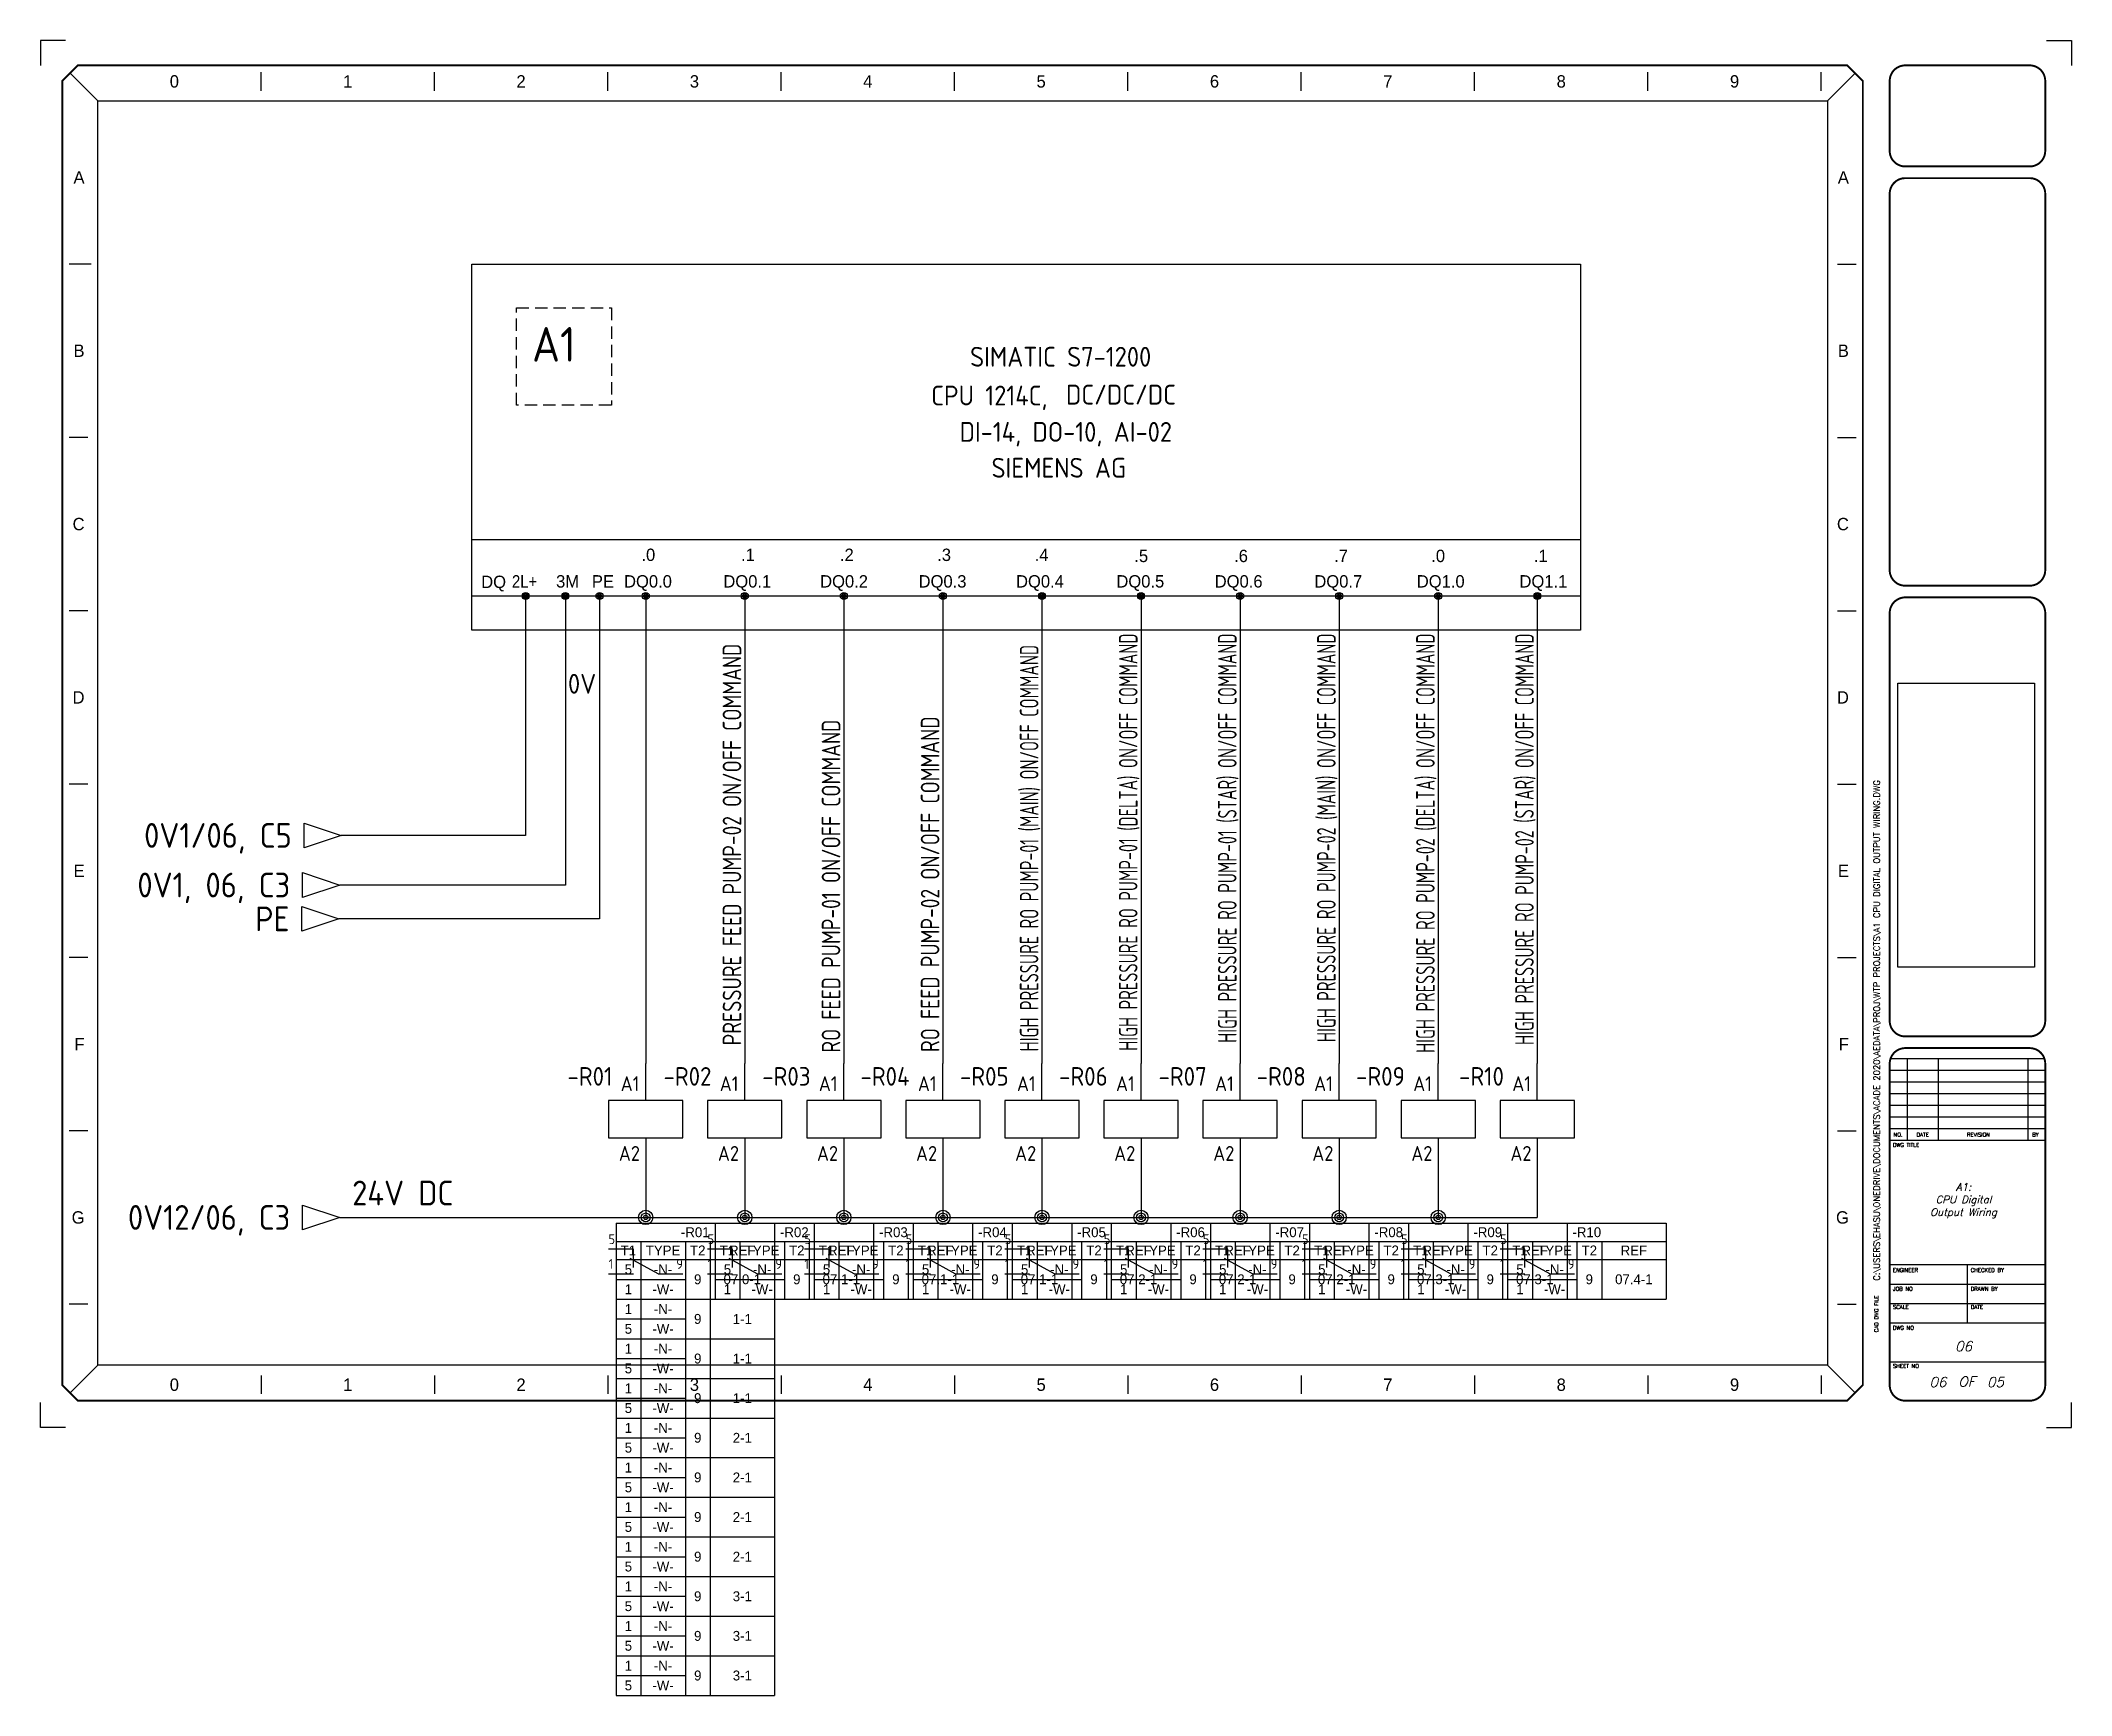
# Model space of a CAD drawing. Extents: x 5 to 415, y -49 to 285.
import ezdxf
from ezdxf.enums import TextEntityAlignment as Align

# ---------------------------------------------------------------- set-up
doc = ezdxf.new("R2010")
doc.units = 0
doc.header["$LTSCALE"] = 10
doc.linetypes.add('NASCOSTA', pattern=[0.375, 0.25, -0.125])
for name, color, linetype in [('DESC', 7, 'Continuous'), ('LOC', 4, 'Continuous'), ('MISC', 4, 'Continuous'), ('SYMS', 7, 'Continuous'), ('TAGS', 4, 'Continuous'), ('TERMS', 3, 'Continuous'), ('TITLE', 7, 'Continuous'), ('Title blocks', 7, 'Continuous'), ('WIRES', 7, 'Continuous'), ('XREF', 7, 'Continuous')]:
    doc.layers.add(name, color=color, linetype=linetype)
doc.styles.add('ITALIC', font='ITALIC')
doc.styles.add('SIMPLEX', font='simplex')
doc.styles.add('WD_IEC', font='ISOCP2.shx', dxfattribs={"width": 0.9, "height": 4})
picture_1 = doc.add_image_def('image1.png', size_in_pixel=(1229, 592))

# ---------------------------------------------------------------- blocks, each defined once
blk = doc.blocks.new('WTP Template Block')
for p, q in [((5.96, 273.43), (11.53, 267.86)), ((44.5, 269.89), (44.5, 273.64)), ((79.5, 269.89), (79.5, 273.64)), ((114.5, 269.89), (114.5, 273.64)), ((149.5, 269.89), (149.5, 273.64)), ((184.5, 269.89), (184.5, 273.64)), ((219.5, 269.89), (219.5, 273.64)), ((254.5, 269.89), (254.5, 273.64)), ((289.5, 269.89), (289.5, 273.64)), ((324.5, 269.89), (324.5, 273.64)), ((359.5, 269.89), (359.5, 273.64)), ((366.32, 273.43), (360.75, 267.86)), ((11.53, 267.86), (360.75, 267.86)), ((11.53, 12.53), (11.53, 267.86)), ((360.75, 267.86), (360.75, 12.53)), ((9.5, 234.89), (5.75, 234.89)), ((7.85, 234.89), (6.49, 234.89)), ((10.18, 234.89), (8.82, 234.89)), ((362.79, 234.89), (366.54, 234.89)), ((9.5, 199.89), (5.75, 199.89)), ((362.79, 199.89), (366.54, 199.89)), ((9.5, 164.89), (5.75, 164.89)), ((362.79, 164.89), (366.54, 164.89)), ((9.5, 129.89), (5.75, 129.89)), ((362.79, 129.89), (366.54, 129.89)), ((9.5, 94.89), (5.75, 94.89)), ((362.79, 94.89), (366.54, 94.89)), ((9.5, 59.89), (5.75, 59.89)), ((362.79, 59.89), (366.54, 59.89)), ((9.5, 24.89), (5.75, 24.89)), ((362.79, 24.89), (366.54, 24.89)), ((5.96, 6.96), (11.53, 12.53)), ((360.75, 12.53), (11.53, 12.53)), ((366.32, 6.96), (360.75, 12.53)), ((44.5, 10.5), (44.5, 6.75)), ((79.5, 10.5), (79.5, 6.75)), ((114.5, 10.5), (114.5, 6.75)), ((149.5, 10.5), (149.5, 6.75)), ((184.5, 10.5), (184.5, 6.75)), ((219.5, 10.5), (219.5, 6.75)), ((254.5, 10.5), (254.5, 6.75)), ((289.5, 10.5), (289.5, 6.75)), ((324.5, 10.5), (324.5, 6.75)), ((359.5, 10.5), (359.5, 6.75))]:
    blk.add_line(p, q)
at = {"layer": 'TITLE'}
for p, q in [((367.89, 271.86), (367.89, 254.33)), ((373.32, 74.49), (404.72, 74.49)), ((376.85, 74.49), (376.85, 58)), ((383.13, 74.49), (383.13, 58)), ((401.19, 74.49), (401.19, 58)), ((373.32, 72.13), (404.72, 72.13)), ((373.32, 69.78), (404.72, 69.78)), ((373.32, 67.42), (404.72, 67.42)), ((373.32, 65.06), (404.72, 65.06)), ((373.32, 62.71), (404.72, 62.71)), ((373.32, 60.35), (404.72, 60.35)), ((373.32, 58), (404.72, 58)), ((367.89, 8.53), (367.89, 32.81)), ((373.32, 32.87), (404.72, 32.87)), ((389.02, 21.1), (389.02, 32.87)), ((373.32, 28.95), (404.72, 28.95)), ((373.32, 25.02), (404.72, 25.02)), ((373.32, 21.1), (404.72, 21.1)), ((373.32, 13.24), (404.72, 13.24))]:
    blk.add_line(p, q, dxfattribs=at)
at = {"layer": 'TITLE', "const_width": 0.392}
blk.add_lwpolyline([(367.89, 8.53), (367.89, 271.86), (364.75, 275), (7.53, 275), (4.39, 271.86), (4.39, 8.53), (7.53, 5.39), (364.75, 5.39)], close=True, dxfattribs=at)
for points in [[(376.46, 275, 0.414214), (373.32, 271.86, 0.414214)], [(404.72, 271.86, 0.414214), (401.58, 275, 0.414214)], [(373.32, 257.73, 0.414214), (376.46, 254.59, 0.414214)], [(401.58, 254.59, 0.414214), (404.72, 257.73, 0.414214)], [(376.46, 252.23, 0.414214), (373.32, 249.09, 0.414214)], [(404.72, 249.09, 0.414214), (401.58, 252.23, 0.414214)], [(373.32, 173.08, 0.414214), (376.46, 169.94, 0.414214)], [(401.58, 169.94, 0.414214), (404.72, 173.08, 0.414214)], [(376.46, 167.58, 0.414214), (373.32, 164.44, 0.414214)], [(404.72, 164.44, 0.414214), (401.58, 167.58, 0.414214)], [(373.32, 82.08, 0.414214), (376.46, 78.94, 0.414214)], [(401.58, 78.94, 0.414214), (404.72, 82.08, 0.414214)], [(376.46, 76.58, 0.414214), (373.32, 73.44, 0.414214)], [(404.72, 73.44, 0.414214), (401.58, 76.58, 0.414214)], [(373.32, 8.53, 0.414214), (376.46, 5.39, 0.414214)], [(401.58, 5.39, 0.414214), (404.72, 8.53, 0.414214)]]:
    blk.add_lwpolyline(points, format="xyb", dxfattribs=at)
for points in [[(401.58, 275), (376.46, 275)], [(373.32, 271.86), (373.32, 257.73)], [(404.72, 271.86), (404.72, 257.73)], [(401.58, 254.59), (376.46, 254.59)], [(401.58, 252.23), (376.46, 252.23)], [(373.32, 249.09), (373.32, 173.08)], [(404.72, 249.09), (404.72, 173.08)], [(376.46, 169.94), (401.58, 169.94)], [(376.46, 167.58), (401.58, 167.58)], [(376.46, 78.94), (401.58, 78.94)], [(376.46, 76.58), (401.58, 76.58)], [(373.32, 73.44), (373.32, 8.53)], [(404.72, 73.44), (404.72, 8.53)], [(376.46, 5.39), (401.58, 5.39)]]:
    blk.add_lwpolyline(points, dxfattribs=at)
at = {"layer": 'TITLE', "color": 7, "const_width": 0.392}
for points in [[(373.32, 164.44), (373.32, 82.08)], [(404.72, 164.44), (404.72, 82.08)]]:
    blk.add_lwpolyline(points, dxfattribs=at)
at = {"layer": 'Title blocks'}
for points in [[(5, 280), (0, 280), (0, 275)], [(405, 280), (410, 280), (410, 275)], [(5, 0), (0, 0), (0, 5)], [(405, 0), (410, 0), (410, 5)]]:
    blk.add_lwpolyline(points, dxfattribs=at)
for s, p in [('0', (27, 270.52)), ('1', (62, 270.52)), ('2', (97, 270.52)), ('3', (132, 270.52)), ('4', (167, 270.52)), ('5', (202, 270.52)), ('6', (237, 270.52)), ('7', (272, 270.52)), ('8', (307, 270.52)), ('9', (342, 270.52)), ('0', (27, 7.37)), ('1', (62, 7.37)), ('2', (97, 7.37)), ('3', (132, 7.37)), ('4', (167, 7.37)), ('5', (202, 7.37)), ('6', (237, 7.37)), ('7', (272, 7.37)), ('8', (307, 7.37)), ('9', (342, 7.37))]:
    blk.add_text(s, height=2.5).set_placement(p, align=Align.CENTER)
for s, p in [('A', (8.87, 252.39)), ('A', (365.08, 252.39)), ('B', (8.87, 217.39)), ('B', (365.08, 217.39)), ('C', (8.87, 182.39)), ('C', (365.08, 182.39)), ('D', (8.87, 147.39)), ('D', (365.08, 147.39)), ('E', (8.87, 112.39)), ('E', (365.08, 112.39)), ('F', (8.87, 77.39)), ('F', (365.08, 77.39)), ('G', (8.87, 42.39)), ('G', (365.08, 42.39))]:
    blk.add_text(s, height=2.5).set_placement(p, align=Align.MIDDLE_RIGHT)
at = {"layer": 'TITLE', "color": 1, "style": 'SIMPLEX'}
for s, p in [('DWG TITLE', (373.97, 56.62)), ('ENGINEER', (373.97, 31.37)), ('CHECKED BY', (389.67, 31.37)), ('JOB NO', (373.97, 27.57)), ('SCALE', (373.97, 23.91)), ('DRAWN BY', (389.67, 27.57)), ('DATE', (389.67, 23.91)), ('DWG NO', (373.97, 19.72)), ('SHEET NO', (373.97, 12))]:
    blk.add_text(s, height=0.785, dxfattribs=at).set_placement(p)
at = {"layer": 'TITLE', "color": 1}
for s, height, style, p in [('NO.', 0.785, 'SIMPLEX', (375.02, 59.11)), ('DATE', 0.785, 'SIMPLEX', (379.99, 59.11)), ('REVISION', 0.785, 'SIMPLEX', (391.24, 59.11)), ('BY', 0.785, 'SIMPLEX', (402.76, 59.11)), ('OF', 2, 'ITALIC', (388.89, 9.25))]:
    blk.add_text(s, height=height, dxfattribs=dict(at, style=style)).set_placement(p, align=Align.MIDDLE)
at = {"layer": 'TITLE', "color": 1, "style": 'SIMPLEX'}
blk.add_text('CAD DWG FILE', height=0.7852, rotation=90, dxfattribs=at).set_placement((371.02, 19.2))
at = {"layer": 'TITLE', "color": 1, "style": 'ITALIC'}
for tag, height, p in [('TITLE#1', 1.5, (388.23, 47.79)), ('TITLE#2', 1.5, (388.23, 45.25)), ('TITLE#3', 1.5, (388.23, 42.71)), ('TITLE#4', 1.5, (388.23, 40.16)), ('DWG#', 2, (388.23, 15.38))]:
    blk.add_attdef(tag, text='', height=height, dxfattribs=at).set_placement(p, align=Align.CENTER)
at = {"layer": 'TITLE', "color": 1, "style": 'SIMPLEX'}
blk.add_attdef('CAD#', (371.32, 29.6), '', height=1.25, rotation=90, dxfattribs=at)
at = {"layer": 'TITLE', "color": 1}
for tag, p, height, style in [('ENGINEER', (376.68, 29.6), 1.25, 'ITALIC'), ('CHKDBY', (391.6, 29.6), 1.25, 'ITALIC'), ('JOB#', (379.53, 25.65), 1.25, 'SIMPLEX'), ('DRAWNBY', (392.48, 25.65), 1.25, 'ITALIC'), ('SCALE', (378.14, 21.88), 1.25, 'SIMPLEX'), ('DATE', (391.4, 21.88), 1.25, 'SIMPLEX'), ('SHTS', (392.95, 8.15), 2, 'ITALIC')]:
    blk.add_attdef(tag, p, '', height=height, dxfattribs=dict(at, style=style))
at = {"layer": 'TITLE', "color": 1, "style": 'ITALIC'}
blk.add_attdef('SH#', text='', height=2, dxfattribs=at).set_placement((384.77, 8.15), align=Align.RIGHT)
at = {"layer": 'TITLE', "color": 7, "flags": 9}
blk.add_attdef('WD_TB', (376.46, 5.39), '', height=1.57, dxfattribs=at)
image = blk.add_image(picture_1, insert=(402.56, 92.92), size_in_units=(57.36, 27.63), rotation=90)
image.dxf.flags = 15
blk = doc.blocks.new('HDV1A1 PLC MODULE 2')
for p, q in [((0, -55.65), (223.8, -55.65)), ((0, -67.02), (223.8, -67.02))]:
    blk.add_line(p, q)
blk.add_lwpolyline([(0, 0), (223.8, 0), (223.8, -73.94), (0, -73.94)], close=True)
at = {"linetype": 'NASCOSTA'}
blk.add_lwpolyline([(8.98, -8.83), (28.14, -8.83), (28.14, -28.51), (8.98, -28.51)], close=True, dxfattribs=at)
at = {"style": 'WD_IEC'}
for tag, height, p in [('INST', 2.7, (106.81, -18.07)), ('LOC', 2.7, (20.93, -19.72)), ('TAG1', 2.5, (106.9, -24.11)), ('DESC1', 2.7, (106.9, -36.66)), ('DESC2', 2.7, (106.9, -39.9))]:
    blk.add_attdef(tag, text='', height=height, dxfattribs=at).set_placement(p, align=Align.RIGHT)
for tag, p, height, flags in [('MFG', (116.81, -16.82), 1.5, 9), ('CAT', (116.81, -19.32), 1.5, 9), ('FAMILY', (115.4, -33.19), 1, 1), ('X8TERM01', (10.83, -67.02), 0.08, 1), ('X8TERM02', (18.84, -67.02), 0.08, 1), ('X8TERM03', (25.75, -67.02), 0.08, 1), ('X8TERM04', (35.08, -67.02), 0.08, 1), ('X8TERM05', (55.08, -67.02), 0.08, 1), ('X8TERM06', (75.08, -67.02), 0.08, 1), ('X8TERM07', (95.08, -67.02), 0.08, 1), ('X8TERM08', (115.08, -67.02), 0.08, 1), ('X8TERM09', (135.08, -67.02), 0.08, 1), ('X8TERM10', (155.08, -67.02), 0.08, 1), ('X8TERM11', (175.08, -67.02), 0.08, 1), ('X8TERM12', (195.08, -67.02), 0.08, 1), ('X8TERM13', (215.08, -67.02), 0.08, 1)]:
    blk.add_attdef(tag, p, '', height=height, dxfattribs=dict(at, flags=flags))
at = {"style": 'WD_IEC', "width": 0.8}
for tag, p in [('TERM01', (9.83, -67.02)), ('TERM02', (17.84, -67.02)), ('TERM03', (24.75, -67.02)), ('TERM04', (34.08, -67.02)), ('TERM05', (54.08, -67.02)), ('TERM06', (74.08, -67.02)), ('TERM07', (94.08, -67.02)), ('TERM08', (114.08, -67.02)), ('TERM09', (134.08, -67.02)), ('TERM10', (154.08, -67.02)), ('TERM11', (174.08, -67.02)), ('TERM12', (194.08, -67.02)), ('TERM13', (214.08, -67.02))]:
    blk.add_attdef(tag, p, '', height=2, rotation=90, dxfattribs=at)
for tag, p in [('.0', (34.21, -59.97)), ('.1', (54.31, -59.97)), ('.2', (74.29, -59.97)), ('.3', (93.93, -59.97)), ('.4', (113.61, -59.97)), ('.5', (133.72, -60.18)), ('.6', (153.87, -60.18)), ('.7', (174.06, -60.18)), ('.0', (193.67, -60.18)), ('.1', (214.4, -60.18)), ('DQ', (1.86, -65.42)), ('2L+', (8.07, -65.33)), ('3M', (16.98, -65.33)), ('PE', (24.2, -65.33)), ('DQ0.0', (30.7, -65.33)), ('DQ0.1', (50.75, -65.33)), ('DQ0.2', (70.29, -65.33)), ('DQ0.3', (90.16, -65.33)), ('DQ0.4', (109.84, -65.33)), ('DQ0.5', (130.1, -65.33)), ('DQ0.6', (149.95, -65.33)), ('DQ0.7', (170.07, -65.33)), ('DQ1.0', (190.75, -65.33)), ('DQ1.1', (211.48, -65.33))]:
    blk.add_attdef(tag, p, '', height=2.5)
blk = doc.blocks.new('WDDOT')
for radius in [0.72, 0.449, 0.223]:
    blk.add_circle((0, 0), radius)
blk = doc.blocks.new('HA1D3')
blk.add_lwpolyline([(0, 0), (-3.75, -1.25), (-3.75, 1.25)], close=True)
at = {"style": 'WD_IEC', "flags": 1}
blk.add_attdef('SIGCODE', text='', height=1, dxfattribs=at).set_placement((-2.5, 1.8), align=Align.RIGHT)
at = {"style": 'WD_IEC'}
for tag, p, height, flags in [('WIRENO', (1.25, 1), 2.5, 8), ('X1TERM01', (0, 0), 0.32, 1)]:
    blk.add_attdef(tag, p, '', height=height, dxfattribs=dict(at, flags=flags))
blk.add_attdef('XREF', text='', height=2.5, dxfattribs=at).set_placement((-5, 0), align=Align.MIDDLE_RIGHT)
blk.add_attdef('DESC1', text='', height=2.5, dxfattribs=at).set_placement((1.25, -1), align=Align.TOP_LEFT)
blk = doc.blocks.new('VCR1')
for p, q in [((0, 2.5), (0, 7.5)), ((0, -2.5), (0, -7.5))]:
    blk.add_line(p, q)
blk.add_lwpolyline([(-5, 2.5), (-5, -2.5), (5, -2.5), (5, 2.5)], close=True)
at = {"style": 'WD_IEC'}
for tag, p in [('INST', (-5.25, 11.5)), ('LOC', (-5.25, 8)), ('TAG1', (-5.25, 4.5)), ('DESC1', (-5.25, -6.85)), ('DESC2', (-5.25, -10.35)), ('DESC3', (-5.25, -13.85))]:
    blk.add_attdef(tag, text='', height=2.5, dxfattribs=at).set_placement(p, align=Align.RIGHT)
blk.add_attdef('TERM01', text='', height=2, rotation=90, dxfattribs=at).set_placement((-1, 7.5), align=Align.RIGHT)
at = {"style": 'WD_IEC', "flags": 1}
for tag, p, height in [('X2TERM01', (0, 7.5), 0.32), ('X4LINK', (-5, 0), 0.32), ('X1LINK', (5, 0), 0.32), ('ASSYCODE', (1, -4), 1), ('FAMILY', (1, -5.5), 1), ('X8TERM02', (0, -7.5), 0.32), ('CATDESC', (1, -7), 1)]:
    blk.add_attdef(tag, p, '', height=height, dxfattribs=at)
at = {"style": 'WD_IEC', "flags": 9}
for tag, p in [('MFG', (-6, 1)), ('CAT', (-6, -1.5))]:
    blk.add_attdef(tag, text='', height=1.5, dxfattribs=at).set_placement(p, align=Align.RIGHT)
at = {"style": 'WD_IEC'}
blk.add_attdef('TERM02', (-1, -7.5), '', height=2, rotation=90, dxfattribs=at)
at = {"lineweight": 9, "style": 'WD_IEC'}
for tag, p in [('NO', (-5.5, -16.5)), ('NC', (-5.5, -20))]:
    blk.add_attdef(tag, text='', height=2.5, dxfattribs=at).set_placement(p, align=Align.TOP_RIGHT)
for tag, p in [('XREFNO', (-4, -16.5)), ('XREFNC', (-4, -20))]:
    blk.add_attdef(tag, text='', height=2.5, dxfattribs=at).set_placement(p, align=Align.TOP_LEFT)
blk = doc.blocks.new('HCR23R')
for p, q in [((-2.5, 5), (-7.5, 5)), ((-2.5, 1.25), (-2.5, 5)), ((-7.5, 0), (-2.5, 0)), ((2.5, 0), (-3.125, 3.125)), ((2.5, 0), (7.5, 0))]:
    blk.add_line(p, q)
at = {"style": 'WD_IEC'}
for tag, p in [('INST', (-2.5, 15.125)), ('LOC', (-2.5, 12.125)), ('TAG2', (-2.5, 9.125)), ('XREF', (-2.5, -6.25)), ('DESC1', (-2.5, -9)), ('DESC2', (-2.5, -12)), ('DESC3', (-2.5, -15))]:
    blk.add_attdef(tag, text='', height=2.5, dxfattribs=at).set_placement(p, align=Align.RIGHT)
for tag, p, height, flags in [('X4TERM03', (-7.5, 5), 0.32, 1), ('TERM03', (-7.5, 6), 2, 8), ('X4TERM02', (-7.5, 0), 0.32, 1), ('TERM02', (-7.5, 1), 2, 8), ('X2LINK', (0, 2), 0.32, 1), ('X8LINK', (0, 0.5), 0.32, 1), ('X1TERM01', (7.5, 0), 0.32, 1), ('CONTACT', (12.75, 2.75), 1, 1), ('FAMILY', (12.75, 1.25), 1, 1)]:
    blk.add_attdef(tag, p, '', height=height, dxfattribs=dict(at, flags=flags))
at = {"style": 'WD_IEC', "flags": 8}
blk.add_attdef('TERM01', text='', height=2, dxfattribs=at).set_placement((7.5, 1), align=Align.RIGHT)
blk = doc.blocks.new('*T22')
at = {"layer": 'XREF', "color": 0, "linetype": 'ByBlock', "lineweight": -2, "transparency": 16777216}
for p, q in [((0, 0), (32, 0)), ((0, 0), (0, -95.33)), ((32, 0), (32, -95.33)), ((0, -3.67), (32, -3.67)), ((5, -3.67), (5, -95.33)), ((14, -3.67), (14, -95.33)), ((19, -3.67), (19, -95.33)), ((0, -7.33), (32, -7.33)), ((0, -11.33), (14, -11.33)), ((0, -15.33), (32, -15.33)), ((0, -19.33), (14, -19.33)), ((0, -23.33), (32, -23.33)), ((0, -27.33), (14, -27.33)), ((0, -31.33), (32, -31.33)), ((0, -35.33), (14, -35.33)), ((0, -39.33), (32, -39.33)), ((0, -43.33), (14, -43.33)), ((0, -47.33), (32, -47.33)), ((0, -51.33), (14, -51.33)), ((0, -55.33), (32, -55.33)), ((0, -59.33), (14, -59.33)), ((0, -63.33), (32, -63.33)), ((0, -67.33), (14, -67.33)), ((0, -71.33), (32, -71.33)), ((0, -75.33), (14, -75.33)), ((0, -79.33), (32, -79.33)), ((0, -83.33), (14, -83.33)), ((0, -87.33), (32, -87.33)), ((0, -91.33), (14, -91.33)), ((0, -95.33), (32, -95.33))]:
    blk.add_line(p, q, dxfattribs=at)
at = {"layer": 'XREF', "color": 0, "transparency": 16777216, "char_height": 2, "attachment_point": 5}
for s, insert, width in [('-R01', (16, -1.83), 31), ('T1', (2.5, -5.5), 4), ('TYPE', (9.5, -5.5), 8), ('T2', (16.5, -5.5), 4), ('REF', (25.5, -5.5), 12), ('5', (2.5, -9.33), 4), ('{\\Facaderef.shx|c0;-N-}', (9.5, -9.33), 8), ('9', (16.5, -11.33), 4), ('07.0-1', (25.5, -11.33), 12), ('1', (2.5, -13.33), 4), ('1', (2.5, -17.33), 4), ('{\\Facaderef.shx|c0;-W-}', (9.5, -13.33), 8), ('{\\Facaderef.shx|c0;-N-}', (9.5, -17.33), 8), ('5', (2.5, -21.33), 4), ('{\\Facaderef.shx|c0;-W-}', (9.5, -21.33), 8), ('9', (16.5, -19.33), 4), ('1-1', (25.5, -19.33), 12), ('1', (2.5, -25.33), 4), ('{\\Facaderef.shx|c0;-N-}', (9.5, -25.33), 8), ('5', (2.5, -29.33), 4), ('{\\Facaderef.shx|c0;-W-}', (9.5, -29.33), 8), ('9', (16.5, -27.33), 4), ('1-1', (25.5, -27.33), 12), ('1', (2.5, -33.33), 4), ('{\\Facaderef.shx|c0;-N-}', (9.5, -33.33), 8), ('5', (2.5, -37.33), 4), ('{\\Facaderef.shx|c0;-W-}', (9.5, -37.33), 8), ('9', (16.5, -35.33), 4), ('1-1', (25.5, -35.33), 12), ('1', (2.5, -41.33), 4), ('{\\Facaderef.shx|c0;-N-}', (9.5, -41.33), 8), ('5', (2.5, -45.33), 4), ('{\\Facaderef.shx|c0;-W-}', (9.5, -45.33), 8), ('9', (16.5, -43.33), 4), ('2-1', (25.5, -43.33), 12), ('1', (2.5, -49.33), 4), ('{\\Facaderef.shx|c0;-N-}', (9.5, -49.33), 8), ('5', (2.5, -53.33), 4), ('{\\Facaderef.shx|c0;-W-}', (9.5, -53.33), 8), ('9', (16.5, -51.33), 4), ('2-1', (25.5, -51.33), 12), ('1', (2.5, -57.33), 4), ('{\\Facaderef.shx|c0;-N-}', (9.5, -57.33), 8), ('5', (2.5, -61.33), 4), ('{\\Facaderef.shx|c0;-W-}', (9.5, -61.33), 8), ('9', (16.5, -59.33), 4), ('2-1', (25.5, -59.33), 12), ('1', (2.5, -65.33), 4), ('{\\Facaderef.shx|c0;-N-}', (9.5, -65.33), 8), ('5', (2.5, -69.33), 4), ('{\\Facaderef.shx|c0;-W-}', (9.5, -69.33), 8), ('9', (16.5, -67.33), 4), ('2-1', (25.5, -67.33), 12), ('1', (2.5, -73.33), 4), ('{\\Facaderef.shx|c0;-N-}', (9.5, -73.33), 8), ('5', (2.5, -77.33), 4), ('{\\Facaderef.shx|c0;-W-}', (9.5, -77.33), 8), ('9', (16.5, -75.33), 4), ('3-1', (25.5, -75.33), 12), ('1', (2.5, -81.33), 4), ('{\\Facaderef.shx|c0;-N-}', (9.5, -81.33), 8), ('5', (2.5, -85.33), 4), ('{\\Facaderef.shx|c0;-W-}', (9.5, -85.33), 8), ('9', (16.5, -83.33), 4), ('3-1', (25.5, -83.33), 12), ('1', (2.5, -89.33), 4), ('{\\Facaderef.shx|c0;-N-}', (9.5, -89.33), 8), ('5', (2.5, -93.33), 4), ('{\\Facaderef.shx|c0;-W-}', (9.5, -93.33), 8), ('9', (16.5, -91.33), 4), ('3-1', (25.5, -91.33), 12)]:
    blk.add_mtext(s, dxfattribs=dict(at, insert=insert, width=width))
blk = doc.blocks.new('*T23')
at = {"layer": 'XREF', "color": 0, "linetype": 'ByBlock', "lineweight": -2, "transparency": 16777216}
for p, q in [((0, 0), (32, 0)), ((0, 0), (0, -15.33)), ((32, 0), (32, -15.33)), ((0, -3.67), (32, -3.67)), ((5, -3.67), (5, -15.33)), ((14, -3.67), (14, -15.33)), ((19, -3.67), (19, -15.33)), ((0, -7.33), (32, -7.33)), ((0, -11.33), (14, -11.33)), ((0, -15.33), (32, -15.33))]:
    blk.add_line(p, q, dxfattribs=at)
at = {"layer": 'XREF', "color": 0, "transparency": 16777216, "char_height": 2, "attachment_point": 5}
for s, insert, width in [('-R02', (16, -1.83), 31), ('T1', (2.5, -5.5), 4), ('TYPE', (9.5, -5.5), 8), ('T2', (16.5, -5.5), 4), ('REF', (25.5, -5.5), 12), ('5', (2.5, -9.33), 4), ('{\\Facaderef.shx|c0;-N-}', (9.5, -9.33), 8), ('9', (16.5, -11.33), 4), ('07.1-1', (25.5, -11.33), 12), ('1', (2.5, -13.33), 4), ('{\\Facaderef.shx|c0;-W-}', (9.5, -13.33), 8)]:
    blk.add_mtext(s, dxfattribs=dict(at, insert=insert, width=width))
blk = doc.blocks.new('*T24')
at = {"layer": 'XREF', "color": 0, "linetype": 'ByBlock', "lineweight": -2, "transparency": 16777216}
for p, q in [((0, 0), (32, 0)), ((0, 0), (0, -15.33)), ((32, 0), (32, -15.33)), ((0, -3.67), (32, -3.67)), ((5, -3.67), (5, -15.33)), ((14, -3.67), (14, -15.33)), ((19, -3.67), (19, -15.33)), ((0, -7.33), (32, -7.33)), ((0, -11.33), (14, -11.33)), ((0, -15.33), (32, -15.33))]:
    blk.add_line(p, q, dxfattribs=at)
at = {"layer": 'XREF', "color": 0, "transparency": 16777216, "char_height": 2, "attachment_point": 5}
for s, insert, width in [('-R03', (16, -1.83), 31), ('T1', (2.5, -5.5), 4), ('TYPE', (9.5, -5.5), 8), ('T2', (16.5, -5.5), 4), ('REF', (25.5, -5.5), 12), ('5', (2.5, -9.33), 4), ('{\\Facaderef.shx|c0;-N-}', (9.5, -9.33), 8), ('9', (16.5, -11.33), 4), ('07.1-1', (25.5, -11.33), 12), ('1', (2.5, -13.33), 4), ('{\\Facaderef.shx|c0;-W-}', (9.5, -13.33), 8)]:
    blk.add_mtext(s, dxfattribs=dict(at, insert=insert, width=width))
blk = doc.blocks.new('*T25')
at = {"layer": 'XREF', "color": 0, "linetype": 'ByBlock', "lineweight": -2, "transparency": 16777216}
for p, q in [((0, 0), (32, 0)), ((0, 0), (0, -15.33)), ((32, 0), (32, -15.33)), ((0, -3.67), (32, -3.67)), ((5, -3.67), (5, -15.33)), ((14, -3.67), (14, -15.33)), ((19, -3.67), (19, -15.33)), ((0, -7.33), (32, -7.33)), ((0, -11.33), (14, -11.33)), ((0, -15.33), (32, -15.33))]:
    blk.add_line(p, q, dxfattribs=at)
at = {"layer": 'XREF', "color": 0, "transparency": 16777216, "char_height": 2, "attachment_point": 5}
for s, insert, width in [('-R04', (16, -1.83), 31), ('T1', (2.5, -5.5), 4), ('TYPE', (9.5, -5.5), 8), ('T2', (16.5, -5.5), 4), ('REF', (25.5, -5.5), 12), ('5', (2.5, -9.33), 4), ('{\\Facaderef.shx|c0;-N-}', (9.5, -9.33), 8), ('9', (16.5, -11.33), 4), ('07.1-1', (25.5, -11.33), 12), ('1', (2.5, -13.33), 4), ('{\\Facaderef.shx|c0;-W-}', (9.5, -13.33), 8)]:
    blk.add_mtext(s, dxfattribs=dict(at, insert=insert, width=width))
blk = doc.blocks.new('*T26')
at = {"layer": 'XREF', "color": 0, "linetype": 'ByBlock', "lineweight": -2, "transparency": 16777216}
for p, q in [((0, 0), (32, 0)), ((0, 0), (0, -15.33)), ((32, 0), (32, -15.33)), ((0, -3.67), (32, -3.67)), ((5, -3.67), (5, -15.33)), ((14, -3.67), (14, -15.33)), ((19, -3.67), (19, -15.33)), ((0, -7.33), (32, -7.33)), ((0, -11.33), (14, -11.33)), ((0, -15.33), (32, -15.33))]:
    blk.add_line(p, q, dxfattribs=at)
at = {"layer": 'XREF', "color": 0, "transparency": 16777216, "char_height": 2, "attachment_point": 5}
for s, insert, width in [('-R05', (16, -1.83), 31), ('T1', (2.5, -5.5), 4), ('TYPE', (9.5, -5.5), 8), ('T2', (16.5, -5.5), 4), ('REF', (25.5, -5.5), 12), ('5', (2.5, -9.33), 4), ('{\\Facaderef.shx|c0;-N-}', (9.5, -9.33), 8), ('9', (16.5, -11.33), 4), ('07.2-1', (25.5, -11.33), 12), ('1', (2.5, -13.33), 4), ('{\\Facaderef.shx|c0;-W-}', (9.5, -13.33), 8)]:
    blk.add_mtext(s, dxfattribs=dict(at, insert=insert, width=width))
blk = doc.blocks.new('*T27')
at = {"layer": 'XREF', "color": 0, "linetype": 'ByBlock', "lineweight": -2, "transparency": 16777216}
for p, q in [((0, 0), (32, 0)), ((0, 0), (0, -15.33)), ((32, 0), (32, -15.33)), ((0, -3.67), (32, -3.67)), ((5, -3.67), (5, -15.33)), ((14, -3.67), (14, -15.33)), ((19, -3.67), (19, -15.33)), ((0, -7.33), (32, -7.33)), ((0, -11.33), (14, -11.33)), ((0, -15.33), (32, -15.33))]:
    blk.add_line(p, q, dxfattribs=at)
at = {"layer": 'XREF', "color": 0, "transparency": 16777216, "char_height": 2, "attachment_point": 5}
for s, insert, width in [('-R06', (16, -1.83), 31), ('T1', (2.5, -5.5), 4), ('TYPE', (9.5, -5.5), 8), ('T2', (16.5, -5.5), 4), ('REF', (25.5, -5.5), 12), ('5', (2.5, -9.33), 4), ('{\\Facaderef.shx|c0;-N-}', (9.5, -9.33), 8), ('9', (16.5, -11.33), 4), ('07.2-1', (25.5, -11.33), 12), ('1', (2.5, -13.33), 4), ('{\\Facaderef.shx|c0;-W-}', (9.5, -13.33), 8)]:
    blk.add_mtext(s, dxfattribs=dict(at, insert=insert, width=width))
blk = doc.blocks.new('*T28')
at = {"layer": 'XREF', "color": 0, "linetype": 'ByBlock', "lineweight": -2, "transparency": 16777216}
for p, q in [((0, 0), (32, 0)), ((0, 0), (0, -15.33)), ((32, 0), (32, -15.33)), ((0, -3.67), (32, -3.67)), ((5, -3.67), (5, -15.33)), ((14, -3.67), (14, -15.33)), ((19, -3.67), (19, -15.33)), ((0, -7.33), (32, -7.33)), ((0, -11.33), (14, -11.33)), ((0, -15.33), (32, -15.33))]:
    blk.add_line(p, q, dxfattribs=at)
at = {"layer": 'XREF', "color": 0, "transparency": 16777216, "char_height": 2, "attachment_point": 5}
for s, insert, width in [('-R07', (16, -1.83), 31), ('T1', (2.5, -5.5), 4), ('TYPE', (9.5, -5.5), 8), ('T2', (16.5, -5.5), 4), ('REF', (25.5, -5.5), 12), ('5', (2.5, -9.33), 4), ('{\\Facaderef.shx|c0;-N-}', (9.5, -9.33), 8), ('9', (16.5, -11.33), 4), ('07.2-1', (25.5, -11.33), 12), ('1', (2.5, -13.33), 4), ('{\\Facaderef.shx|c0;-W-}', (9.5, -13.33), 8)]:
    blk.add_mtext(s, dxfattribs=dict(at, insert=insert, width=width))
blk = doc.blocks.new('*T29')
at = {"layer": 'XREF', "color": 0, "linetype": 'ByBlock', "lineweight": -2, "transparency": 16777216}
for p, q in [((0, 0), (32, 0)), ((0, 0), (0, -15.33)), ((32, 0), (32, -15.33)), ((0, -3.67), (32, -3.67)), ((5, -3.67), (5, -15.33)), ((14, -3.67), (14, -15.33)), ((19, -3.67), (19, -15.33)), ((0, -7.33), (32, -7.33)), ((0, -11.33), (14, -11.33)), ((0, -15.33), (32, -15.33))]:
    blk.add_line(p, q, dxfattribs=at)
at = {"layer": 'XREF', "color": 0, "transparency": 16777216, "char_height": 2, "attachment_point": 5}
for s, insert, width in [('-R08', (16, -1.83), 31), ('T1', (2.5, -5.5), 4), ('TYPE', (9.5, -5.5), 8), ('T2', (16.5, -5.5), 4), ('REF', (25.5, -5.5), 12), ('5', (2.5, -9.33), 4), ('{\\Facaderef.shx|c0;-N-}', (9.5, -9.33), 8), ('9', (16.5, -11.33), 4), ('07.3-1', (25.5, -11.33), 12), ('1', (2.5, -13.33), 4), ('{\\Facaderef.shx|c0;-W-}', (9.5, -13.33), 8)]:
    blk.add_mtext(s, dxfattribs=dict(at, insert=insert, width=width))
blk = doc.blocks.new('*T30')
at = {"layer": 'XREF', "color": 0, "linetype": 'ByBlock', "lineweight": -2, "transparency": 16777216}
for p, q in [((0, 0), (32, 0)), ((0, 0), (0, -15.33)), ((32, 0), (32, -15.33)), ((0, -3.67), (32, -3.67)), ((5, -3.67), (5, -15.33)), ((14, -3.67), (14, -15.33)), ((19, -3.67), (19, -15.33)), ((0, -7.33), (32, -7.33)), ((0, -11.33), (14, -11.33)), ((0, -15.33), (32, -15.33))]:
    blk.add_line(p, q, dxfattribs=at)
at = {"layer": 'XREF', "color": 0, "transparency": 16777216, "char_height": 2, "attachment_point": 5}
for s, insert, width in [('-R09', (16, -1.83), 31), ('T1', (2.5, -5.5), 4), ('TYPE', (9.5, -5.5), 8), ('T2', (16.5, -5.5), 4), ('REF', (25.5, -5.5), 12), ('5', (2.5, -9.33), 4), ('{\\Facaderef.shx|c0;-N-}', (9.5, -9.33), 8), ('9', (16.5, -11.33), 4), ('07.3-1', (25.5, -11.33), 12), ('1', (2.5, -13.33), 4), ('{\\Facaderef.shx|c0;-W-}', (9.5, -13.33), 8)]:
    blk.add_mtext(s, dxfattribs=dict(at, insert=insert, width=width))
blk = doc.blocks.new('*T31')
at = {"layer": 'XREF', "color": 0, "linetype": 'ByBlock', "lineweight": -2, "transparency": 16777216}
for p, q in [((0, 0), (32, 0)), ((0, 0), (0, -15.33)), ((32, 0), (32, -15.33)), ((0, -3.67), (32, -3.67)), ((5, -3.67), (5, -15.33)), ((14, -3.67), (14, -15.33)), ((19, -3.67), (19, -15.33)), ((0, -7.33), (32, -7.33)), ((0, -11.33), (14, -11.33)), ((0, -15.33), (32, -15.33))]:
    blk.add_line(p, q, dxfattribs=at)
at = {"layer": 'XREF', "color": 0, "transparency": 16777216, "char_height": 2, "attachment_point": 5}
for s, insert, width in [('-R10', (16, -1.83), 31), ('T1', (2.5, -5.5), 4), ('TYPE', (9.5, -5.5), 8), ('T2', (16.5, -5.5), 4), ('REF', (25.5, -5.5), 12), ('5', (2.5, -9.33), 4), ('{\\Facaderef.shx|c0;-N-}', (9.5, -9.33), 8), ('9', (16.5, -11.33), 4), ('07.4-1', (25.5, -11.33), 12), ('1', (2.5, -13.33), 4), ('{\\Facaderef.shx|c0;-W-}', (9.5, -13.33), 8)]:
    blk.add_mtext(s, dxfattribs=dict(at, insert=insert, width=width))

msp = doc.modelspace()

# ---------------------------------------------------------------- linework, layer by layer
at = {"layer": 'WIRES'}
for p, q in [((102.92, 172.87), (102.92, 124.52)), ((110.94, 172.87), (110.94, 114.51)), ((117.85, 172.87), (117.85, 107.67)), ((127.17, 172.87), (127.17, 78.47)), ((147.17, 172.87), (147.17, 78.47)), ((167.17, 172.87), (167.17, 78.47)), ((187.17, 172.87), (187.17, 78.47)), ((207.17, 172.87), (207.17, 78.47)), ((227.17, 172.87), (227.17, 78.47)), ((247.17, 172.87), (247.17, 78.47)), ((267.17, 172.87), (267.17, 78.47)), ((287.17, 172.87), (287.17, 78.47)), ((307.17, 172.87), (307.17, 78.47)), ((102.92, 124.52), (65.71, 124.52)), ((110.94, 114.51), (65.4, 114.51)), ((117.85, 107.67), (65.24, 107.67)), ((127.17, 55.97), (127.17, 47.39)), ((147.17, 55.97), (147.17, 47.39)), ((167.17, 55.97), (167.17, 47.39)), ((187.17, 55.97), (187.17, 47.39)), ((207.17, 55.97), (207.17, 47.39)), ((227.17, 55.97), (227.17, 47.39)), ((247.17, 55.97), (247.17, 47.39)), ((267.17, 55.97), (267.17, 47.39)), ((287.17, 55.97), (287.17, 47.39)), ((307.17, 55.97), (307.17, 47.39)), ((65.4, 47.39), (307.17, 47.39))]:
    msp.add_line(p, q, dxfattribs=at)

# ---------------------------------------------------------------- block references
ref = msp.add_blockref('WTP Template Block', (5, 5))
ref.add_attrib('TITLE#1', 'A1:', dxfattribs={"layer": 'TITLE', "color": 1, "height": 1.5, "style": 'ITALIC'}).set_placement((393.23, 52.79), align=Align.CENTER)
ref.add_attrib('CAD#', 'C:\\USERS\\EHASU\\ONEDRIVE\\DOCUMENTS\\ACADE 2020\\AEDATA\\PROJ\\WTP PROJECTS\\A1 CPU DIGITAL OUTPUT WIRING.DWG', (376.32, 34.6), dxfattribs={"layer": 'TITLE', "color": 1, "height": 1.25, "rotation": 90, "style": 'SIMPLEX'})
ref.add_attrib('SH#', '06', dxfattribs={"layer": 'TITLE', "color": 1, "height": 2, "style": 'ITALIC'}).set_placement((389.77, 13.15), align=Align.RIGHT)
ref.add_attrib('TITLE#2', 'CPU Digital', dxfattribs={"layer": 'TITLE', "color": 1, "height": 1.5, "style": 'ITALIC'}).set_placement((393.23, 50.25), align=Align.CENTER)
ref.add_attrib('TITLE#3', 'Output Wiring', dxfattribs={"layer": 'TITLE', "color": 1, "height": 1.5, "style": 'ITALIC'}).set_placement((393.23, 47.71), align=Align.CENTER)
ref.add_attrib('DWG#', '06', dxfattribs={"layer": 'TITLE', "color": 1, "height": 2, "style": 'ITALIC'}).set_placement((393.23, 20.38), align=Align.CENTER)
ref.add_attrib('SHTS', '05', (397.95, 13.15), dxfattribs={"layer": 'TITLE', "color": 1, "height": 2, "style": 'ITALIC'})
for name, p in [('*T22', (121.17, 46.22)), ('*T23', (141.17, 46.22)), ('*T24', (161.17, 46.22)), ('*T25', (181.17, 46.22)), ('*T26', (201.17, 46.22)), ('*T27', (221.17, 46.22)), ('*T28', (241.17, 46.22)), ('*T29', (261.17, 46.22)), ('*T30', (281.17, 46.22)), ('*T31', (301.17, 46.22))]:
    msp.add_blockref(name, p)
at = {"layer": 'SYMS'}
ref = msp.add_blockref('HDV1A1 PLC MODULE 2', (92.09, 239.89), dxfattribs=at)
ref.add_attrib('DQ0.5', 'DQ0.5', (222.19, 174.57), dxfattribs={"layer": 'MISC', "height": 2.5})
ref.add_attrib('.5', '.5', (225.81, 179.71), dxfattribs={"layer": 'MISC', "height": 2.5})
ref.add_attrib('DQ0.4', 'DQ0.4', (201.93, 174.57), dxfattribs={"layer": 'MISC', "height": 2.5})
ref.add_attrib('.4', '.4', (205.7, 179.93), dxfattribs={"layer": 'MISC', "height": 2.5})
ref.add_attrib('DQ0.3', 'DQ0.3', (182.26, 174.57), dxfattribs={"layer": 'MISC', "height": 2.5})
ref.add_attrib('.3', '.3', (186.02, 179.93), dxfattribs={"layer": 'MISC', "height": 2.5})
ref.add_attrib('PE', 'PE', (116.3, 174.57), dxfattribs={"layer": 'MISC', "height": 2.5})
ref.add_attrib('3M', '3M', (109.07, 174.57), dxfattribs={"layer": 'MISC', "height": 2.5})
ref.add_attrib('2L+', '2L+', (100.16, 174.57), dxfattribs={"layer": 'MISC', "height": 2.5, "width": 0.9})
ref.add_attrib('DQ', 'DQ', (93.95, 174.47), dxfattribs={"layer": 'MISC', "height": 2.5})
ref.add_attrib('LOC', 'A1', dxfattribs={"layer": 'LOC', "height": 7, "style": 'WD_IEC'}).set_placement((113.02, 220.17), align=Align.RIGHT)
ref.add_attrib('TAG1', 'SIMATIC S7-1200', dxfattribs={"layer": 'TAGS', "height": 4, "style": 'WD_IEC'}).set_placement((229.23, 219.17), align=Align.RIGHT)
ref.add_attrib('CAT', 'CPU 1214C,', (184.8, 211.34), dxfattribs={"layer": 'MISC', "height": 4, "style": 'WD_IEC', "flags": 8})
ref.add_attrib('FAMILY', 'DC/DC/DC', (212.02, 211.52), dxfattribs={"layer": 'MISC', "height": 4, "style": 'WD_IEC'})
ref.add_attrib('DESC1', 'DI-14, DO-10, AI-02', dxfattribs={"layer": 'DESC', "height": 4, "style": 'WD_IEC'}).set_placement((233.42, 204), align=Align.RIGHT)
ref.add_attrib('DESC2', 'SIEMENS AG', dxfattribs={"layer": 'DESC', "height": 4, "style": 'WD_IEC'}).set_placement((224.14, 196.75), align=Align.RIGHT)
ref.add_attrib('.0', '.0', (126.3, 179.93), dxfattribs={"layer": 'MISC', "height": 2.5})
ref.add_attrib('DQ0.0', 'DQ0.0', (122.79, 174.57), dxfattribs={"layer": 'MISC', "height": 2.5})
ref.add_attrib('.1', '.1', (146.41, 179.93), dxfattribs={"layer": 'MISC', "height": 2.5})
ref.add_attrib('DQ0.1', 'DQ0.1', (142.84, 174.57), dxfattribs={"layer": 'MISC', "height": 2.5})
ref.add_attrib('.2', '.2', (166.38, 179.93), dxfattribs={"layer": 'MISC', "height": 2.5})
ref.add_attrib('DQ0.2', 'DQ0.2', (162.38, 174.57), dxfattribs={"layer": 'MISC', "height": 2.5})
ref.add_attrib('.6', '.6', (245.96, 179.71), dxfattribs={"layer": 'MISC', "height": 2.5})
ref.add_attrib('DQ0.6', 'DQ0.6', (242.04, 174.57), dxfattribs={"layer": 'MISC', "height": 2.5})
ref.add_attrib('.7', '.7', (266.15, 179.71), dxfattribs={"layer": 'MISC', "height": 2.5})
ref.add_attrib('DQ0.7', 'DQ0.7', (262.16, 174.57), dxfattribs={"layer": 'MISC', "height": 2.5})
ref.add_attrib('.0', '.0', (285.76, 179.71), dxfattribs={"layer": 'MISC', "height": 2.5})
ref.add_attrib('DQ1.0', 'DQ1.0', (282.84, 174.57), dxfattribs={"layer": 'MISC', "height": 2.5})
ref.add_attrib('.1', '.1', (306.49, 179.71), dxfattribs={"layer": 'MISC', "height": 2.5})
ref.add_attrib('DQ1.1', 'DQ1.1', (303.57, 174.57), dxfattribs={"layer": 'MISC', "height": 2.5})
for p in [(102.92, 172.87), (110.94, 172.87), (117.85, 172.87), (127.17, 172.87), (147.17, 172.87), (167.17, 172.87), (187.17, 172.87), (207.17, 172.87), (227.17, 172.87), (247.17, 172.87), (267.17, 172.87), (287.17, 172.87), (307.17, 172.87)]:
    msp.add_blockref('WDDOT', p, dxfattribs=at)
ref = msp.add_blockref('VCR1', (227.17, 67.22), dxfattribs=dict(at, xscale=1.5, yscale=1.5, zscale=1.5))
ref.add_attrib('TERM02', 'A2', (221.74, 58.81), dxfattribs={"layer": 'TERMS', "height": 3, "style": 'WD_IEC'})
ref.add_attrib('TERM01', 'A1', dxfattribs={"layer": 'TERMS', "height": 3, "style": 'WD_IEC'}).set_placement((225.89, 72.9), align=Align.RIGHT)
ref.add_attrib('DESC1', 'HIGH PRESSURE RO PUMP-01 (DELTA) ON/OFF COMMAND', dxfattribs={"layer": 'DESC', "height": 3.75, "rotation": 90, "style": 'WD_IEC', "width": 0.7}).set_placement((226.46, 165.28), align=Align.RIGHT)
ref.add_attrib('TAG1', '-R06', dxfattribs={"layer": 'TAGS', "height": 3.75, "style": 'WD_IEC'}).set_placement((220.44, 74), align=Align.RIGHT)
ref = msp.add_blockref('VCR1', (247.17, 67.22), dxfattribs=dict(at, xscale=1.5, yscale=1.5, zscale=1.5))
ref.add_attrib('TERM02', 'A2', (241.74, 58.81), dxfattribs={"layer": 'TERMS', "height": 3, "style": 'WD_IEC'})
ref.add_attrib('TERM01', 'A1', dxfattribs={"layer": 'TERMS', "height": 3, "style": 'WD_IEC'}).set_placement((245.89, 72.9), align=Align.RIGHT)
ref.add_attrib('DESC1', 'HIGH PRESSURE RO PUMP-01 (STAR) ON/OFF COMMAND', dxfattribs={"layer": 'DESC', "height": 3.75, "rotation": 90, "style": 'WD_IEC', "width": 0.7}).set_placement((246.46, 165.28), align=Align.RIGHT)
ref.add_attrib('TAG1', '-R07', dxfattribs={"layer": 'TAGS', "height": 3.75, "style": 'WD_IEC'}).set_placement((240.44, 74), align=Align.RIGHT)
ref = msp.add_blockref('VCR1', (267.17, 67.22), dxfattribs=dict(at, xscale=1.5, yscale=1.5, zscale=1.5))
ref.add_attrib('TERM02', 'A2', (261.74, 58.81), dxfattribs={"layer": 'TERMS', "height": 3, "style": 'WD_IEC'})
ref.add_attrib('TERM01', 'A1', dxfattribs={"layer": 'TERMS', "height": 3, "style": 'WD_IEC'}).set_placement((265.89, 72.9), align=Align.RIGHT)
ref.add_attrib('DESC1', 'HIGH PRESSURE RO PUMP-02 (MAIN) ON/OFF COMMAND', dxfattribs={"layer": 'DESC', "height": 3.75, "rotation": 90, "style": 'WD_IEC', "width": 0.7}).set_placement((266.46, 165.28), align=Align.RIGHT)
ref.add_attrib('TAG1', '-R08', dxfattribs={"layer": 'TAGS', "height": 3.75, "style": 'WD_IEC'}).set_placement((260.44, 74), align=Align.RIGHT)
ref = msp.add_blockref('VCR1', (287.17, 67.22), dxfattribs=dict(at, xscale=1.5, yscale=1.5, zscale=1.5))
ref.add_attrib('TERM02', 'A2', (281.74, 58.81), dxfattribs={"layer": 'TERMS', "height": 3, "style": 'WD_IEC'})
ref.add_attrib('TERM01', 'A1', dxfattribs={"layer": 'TERMS', "height": 3, "style": 'WD_IEC'}).set_placement((285.89, 72.9), align=Align.RIGHT)
ref.add_attrib('DESC1', 'HIGH PRESSURE RO PUMP-02 (DELTA) ON/OFF COMMAND', dxfattribs={"layer": 'DESC', "height": 3.75, "rotation": 90, "style": 'WD_IEC', "width": 0.7}).set_placement((286.46, 165.28), align=Align.RIGHT)
ref.add_attrib('TAG1', '-R09', dxfattribs={"layer": 'TAGS', "height": 3.75, "style": 'WD_IEC'}).set_placement((280.44, 74), align=Align.RIGHT)
ref = msp.add_blockref('VCR1', (307.17, 67.22), dxfattribs=dict(at, xscale=1.5, yscale=1.5, zscale=1.5))
ref.add_attrib('TERM02', 'A2', (301.74, 58.81), dxfattribs={"layer": 'TERMS', "height": 3, "style": 'WD_IEC'})
ref.add_attrib('TERM01', 'A1', dxfattribs={"layer": 'TERMS', "height": 3, "style": 'WD_IEC'}).set_placement((305.89, 72.9), align=Align.RIGHT)
ref.add_attrib('DESC1', 'HIGH PRESSURE RO PUMP-02 (STAR) ON/OFF COMMAND', dxfattribs={"layer": 'DESC', "height": 3.75, "rotation": 90, "style": 'WD_IEC', "width": 0.7}).set_placement((306.46, 165.28), align=Align.RIGHT)
ref.add_attrib('TAG1', '-R10', dxfattribs={"layer": 'TAGS', "height": 3.75, "style": 'WD_IEC'}).set_placement((300.44, 74), align=Align.RIGHT)
ref = msp.add_blockref('VCR1', (147.17, 67.22), dxfattribs=dict(at, xscale=1.5, yscale=1.5, zscale=1.5))
ref.add_attrib('TERM02', 'A2', (141.74, 58.81), dxfattribs={"layer": 'TERMS', "height": 3, "style": 'WD_IEC'})
ref.add_attrib('TERM01', 'A1', dxfattribs={"layer": 'TERMS', "height": 3, "style": 'WD_IEC'}).set_placement((145.89, 72.9), align=Align.RIGHT)
ref.add_attrib('DESC1', 'PRESSURE FEED PUMP-02 ON/OFF COMMAND', dxfattribs={"layer": 'DESC', "height": 3.75, "rotation": 90, "style": 'WD_IEC', "width": 0.85}).set_placement((146.46, 163.24), align=Align.RIGHT)
ref.add_attrib('TAG1', '-R02', dxfattribs={"layer": 'TAGS', "height": 3.75, "style": 'WD_IEC'}).set_placement((140.44, 74), align=Align.RIGHT)
ref = msp.add_blockref('VCR1', (207.17, 67.22), dxfattribs=dict(at, xscale=1.5, yscale=1.5, zscale=1.5))
ref.add_attrib('TERM02', 'A2', (201.74, 58.81), dxfattribs={"layer": 'TERMS', "height": 3, "style": 'WD_IEC'})
ref.add_attrib('TERM01', 'A1', dxfattribs={"layer": 'TERMS', "height": 3, "style": 'WD_IEC'}).set_placement((205.89, 72.9), align=Align.RIGHT)
ref.add_attrib('DESC1', 'HIGH PRESSURE RO PUMP-01 (MAIN) ON/OFF COMMAND', dxfattribs={"layer": 'DESC', "height": 3.75, "rotation": 90, "style": 'WD_IEC', "width": 0.7}).set_placement((206.46, 162.97), align=Align.RIGHT)
ref.add_attrib('TAG1', '-R05', dxfattribs={"layer": 'TAGS', "height": 3.75, "style": 'WD_IEC'}).set_placement((200.44, 74), align=Align.RIGHT)
ref = msp.add_blockref('HA1D3', (65.24, 107.67), dxfattribs=dict(at, xscale=2, yscale=2, zscale=2))
ref.add_attrib('DESC1', '0V', dxfattribs={"layer": 'DESC', "height": 4, "style": 'WD_IEC'}).set_placement((111.47, 157.14), align=Align.TOP_LEFT)
ref.add_attrib('XREF', 'PE', dxfattribs={"layer": 'XREF', "height": 5, "style": 'WD_IEC'}).set_placement((55.24, 107.67), align=Align.MIDDLE_RIGHT)
ref = msp.add_blockref('VCR1', (187.17, 67.22), dxfattribs=dict(at, xscale=1.5, yscale=1.5, zscale=1.5))
ref.add_attrib('TERM02', 'A2', (181.74, 58.81), dxfattribs={"layer": 'TERMS', "height": 3, "style": 'WD_IEC'})
ref.add_attrib('TERM01', 'A1', dxfattribs={"layer": 'TERMS', "height": 3, "style": 'WD_IEC'}).set_placement((185.89, 72.9), align=Align.RIGHT)
ref.add_attrib('DESC1', 'RO FEED PUMP-02 ON/OFF COMMAND', dxfattribs={"layer": 'DESC', "height": 3.75, "rotation": 90, "style": 'WD_IEC', "width": 0.85}).set_placement((186.46, 148.54), align=Align.RIGHT)
ref.add_attrib('TAG1', '-R04', dxfattribs={"layer": 'TAGS', "height": 3.75, "style": 'WD_IEC'}).set_placement((180.44, 74), align=Align.RIGHT)
ref = msp.add_blockref('VCR1', (167.17, 67.22), dxfattribs=dict(at, xscale=1.5, yscale=1.5, zscale=1.5))
ref.add_attrib('TERM02', 'A2', (161.74, 58.81), dxfattribs={"layer": 'TERMS', "height": 3, "style": 'WD_IEC'})
ref.add_attrib('TERM01', 'A1', dxfattribs={"layer": 'TERMS', "height": 3, "style": 'WD_IEC'}).set_placement((165.89, 72.9), align=Align.RIGHT)
ref.add_attrib('DESC1', 'RO FEED PUMP-01 ON/OFF COMMAND', dxfattribs={"layer": 'DESC', "height": 3.75, "rotation": 90, "style": 'WD_IEC', "width": 0.85}).set_placement((166.46, 147.89), align=Align.RIGHT)
ref.add_attrib('TAG1', '-R03', dxfattribs={"layer": 'TAGS', "height": 3.75, "style": 'WD_IEC'}).set_placement((160.44, 74), align=Align.RIGHT)
ref = msp.add_blockref('HA1D3', (65.71, 124.52), dxfattribs=dict(at, xscale=2, yscale=2, zscale=2))
ref.add_attrib('XREF', '0V1/06, C5', dxfattribs={"layer": 'XREF', "height": 5, "style": 'WD_IEC'}).set_placement((55.71, 124.52), align=Align.MIDDLE_RIGHT)
ref = msp.add_blockref('HA1D3', (65.4, 114.51), dxfattribs=dict(at, xscale=2, yscale=2, zscale=2))
ref.add_attrib('XREF', '0V1, 06, C3', dxfattribs={"layer": 'XREF', "height": 5, "style": 'WD_IEC'}).set_placement((55.4, 114.51), align=Align.MIDDLE_RIGHT)
ref = msp.add_blockref('VCR1', (127.17, 67.22), dxfattribs=dict(at, xscale=1.5, yscale=1.5, zscale=1.5))
ref.add_attrib('TERM02', 'A2', (121.74, 58.81), dxfattribs={"layer": 'TERMS', "height": 3, "style": 'WD_IEC'})
ref.add_attrib('TERM01', 'A1', dxfattribs={"layer": 'TERMS', "height": 3, "style": 'WD_IEC'}).set_placement((125.89, 72.9), align=Align.RIGHT)
ref.add_attrib('TAG1', '-R01', dxfattribs={"layer": 'TAGS', "height": 3.75, "style": 'WD_IEC'}).set_placement((120.44, 74), align=Align.RIGHT)
ref = msp.add_blockref('HA1D3', (65.4, 47.39), dxfattribs=dict(at, xscale=2, yscale=2, zscale=2))
ref.add_attrib('DESC1', '24V DC', dxfattribs={"layer": 'DESC', "height": 5, "style": 'WD_IEC'}).set_placement((67.9, 54.82), align=Align.TOP_LEFT)
ref.add_attrib('XREF', '0V12/06, C3', dxfattribs={"layer": 'XREF', "height": 5, "style": 'WD_IEC'}).set_placement((55.4, 47.39), align=Align.MIDDLE_RIGHT)
at = {"layer": 'SYMS', "xscale": 2, "yscale": 2, "zscale": 2}
for p in [(127.17, 47.39), (147.17, 47.39), (167.17, 47.39), (187.17, 47.39), (207.17, 47.39), (227.17, 47.39), (247.17, 47.39), (267.17, 47.39), (287.17, 47.39)]:
    msp.add_blockref('WDDOT', p, dxfattribs=at)
at = {"layer": 'SYMS'}
ref = msp.add_blockref('HCR23R', (127.17, 36), dxfattribs=at)
ref.add_attrib('TERM01', '9', dxfattribs={"layer": 'TERMS', "height": 2, "style": 'WD_IEC', "flags": 8}).set_placement((134.67, 37), align=Align.RIGHT)
ref.add_attrib('TERM03', '5', (119.67, 42), dxfattribs={"layer": 'TERMS', "height": 2, "style": 'WD_IEC', "flags": 8})
ref.add_attrib('TERM02', '1', (119.67, 37), dxfattribs={"layer": 'TERMS', "height": 2, "style": 'WD_IEC', "flags": 8})
ref = msp.add_blockref('HCR23R', (147.17, 36), dxfattribs=at)
ref.add_attrib('TERM01', '9', dxfattribs={"layer": 'TERMS', "height": 2, "style": 'WD_IEC', "flags": 8}).set_placement((154.67, 37), align=Align.RIGHT)
ref.add_attrib('TERM03', '5', (139.67, 42), dxfattribs={"layer": 'TERMS', "height": 2, "style": 'WD_IEC', "flags": 8})
ref.add_attrib('TERM02', '1', (139.67, 37), dxfattribs={"layer": 'TERMS', "height": 2, "style": 'WD_IEC', "flags": 8})
ref = msp.add_blockref('HCR23R', (166.72, 36), dxfattribs=at)
ref.add_attrib('TERM01', '9', dxfattribs={"layer": 'TERMS', "height": 2, "style": 'WD_IEC', "flags": 8}).set_placement((174.22, 37), align=Align.RIGHT)
ref.add_attrib('TERM03', '5', (159.22, 42), dxfattribs={"layer": 'TERMS', "height": 2, "style": 'WD_IEC', "flags": 8})
ref.add_attrib('TERM02', '1', (159.22, 37), dxfattribs={"layer": 'TERMS', "height": 2, "style": 'WD_IEC', "flags": 8})
ref = msp.add_blockref('HCR23R', (187.17, 36), dxfattribs=at)
ref.add_attrib('TERM01', '9', dxfattribs={"layer": 'TERMS', "height": 2, "style": 'WD_IEC', "flags": 8}).set_placement((194.67, 37), align=Align.RIGHT)
ref.add_attrib('TERM03', '5', (179.67, 42), dxfattribs={"layer": 'TERMS', "height": 2, "style": 'WD_IEC', "flags": 8})
ref.add_attrib('TERM02', '1', (179.67, 37), dxfattribs={"layer": 'TERMS', "height": 2, "style": 'WD_IEC', "flags": 8})
ref = msp.add_blockref('HCR23R', (207.17, 36), dxfattribs=at)
ref.add_attrib('TERM01', '9', dxfattribs={"layer": 'TERMS', "height": 2, "style": 'WD_IEC', "flags": 8}).set_placement((214.67, 37), align=Align.RIGHT)
ref.add_attrib('TERM03', '5', (199.67, 42), dxfattribs={"layer": 'TERMS', "height": 2, "style": 'WD_IEC', "flags": 8})
ref.add_attrib('TERM02', '1', (199.67, 37), dxfattribs={"layer": 'TERMS', "height": 2, "style": 'WD_IEC', "flags": 8})
ref = msp.add_blockref('HCR23R', (227.17, 36), dxfattribs=at)
ref.add_attrib('TERM01', '9', dxfattribs={"layer": 'TERMS', "height": 2, "style": 'WD_IEC', "flags": 8}).set_placement((234.67, 37), align=Align.RIGHT)
ref.add_attrib('TERM03', '5', (219.67, 42), dxfattribs={"layer": 'TERMS', "height": 2, "style": 'WD_IEC', "flags": 8})
ref.add_attrib('TERM02', '1', (219.67, 37), dxfattribs={"layer": 'TERMS', "height": 2, "style": 'WD_IEC', "flags": 8})
ref = msp.add_blockref('HCR23R', (247.17, 36), dxfattribs=at)
ref.add_attrib('TERM01', '9', dxfattribs={"layer": 'TERMS', "height": 2, "style": 'WD_IEC', "flags": 8}).set_placement((254.67, 37), align=Align.RIGHT)
ref.add_attrib('TERM03', '5', (239.67, 42), dxfattribs={"layer": 'TERMS', "height": 2, "style": 'WD_IEC', "flags": 8})
ref.add_attrib('TERM02', '1', (239.67, 37), dxfattribs={"layer": 'TERMS', "height": 2, "style": 'WD_IEC', "flags": 8})
ref = msp.add_blockref('HCR23R', (267.17, 36), dxfattribs=at)
ref.add_attrib('TERM01', '9', dxfattribs={"layer": 'TERMS', "height": 2, "style": 'WD_IEC', "flags": 8}).set_placement((274.67, 37), align=Align.RIGHT)
ref.add_attrib('TERM03', '5', (259.67, 42), dxfattribs={"layer": 'TERMS', "height": 2, "style": 'WD_IEC', "flags": 8})
ref.add_attrib('TERM02', '1', (259.67, 37), dxfattribs={"layer": 'TERMS', "height": 2, "style": 'WD_IEC', "flags": 8})
ref = msp.add_blockref('HCR23R', (287.17, 36), dxfattribs=at)
ref.add_attrib('TERM01', '9', dxfattribs={"layer": 'TERMS', "height": 2, "style": 'WD_IEC', "flags": 8}).set_placement((294.67, 37), align=Align.RIGHT)
ref.add_attrib('TERM03', '5', (279.67, 42), dxfattribs={"layer": 'TERMS', "height": 2, "style": 'WD_IEC', "flags": 8})
ref.add_attrib('TERM02', '1', (279.67, 37), dxfattribs={"layer": 'TERMS', "height": 2, "style": 'WD_IEC', "flags": 8})
ref = msp.add_blockref('HCR23R', (307.17, 36), dxfattribs=at)
ref.add_attrib('TERM01', '9', dxfattribs={"layer": 'TERMS', "height": 2, "style": 'WD_IEC', "flags": 8}).set_placement((314.67, 37), align=Align.RIGHT)
ref.add_attrib('TERM03', '5', (299.67, 42), dxfattribs={"layer": 'TERMS', "height": 2, "style": 'WD_IEC', "flags": 8})
ref.add_attrib('TERM02', '1', (299.67, 37), dxfattribs={"layer": 'TERMS', "height": 2, "style": 'WD_IEC', "flags": 8})

doc.saveas('drawing.dxf')
